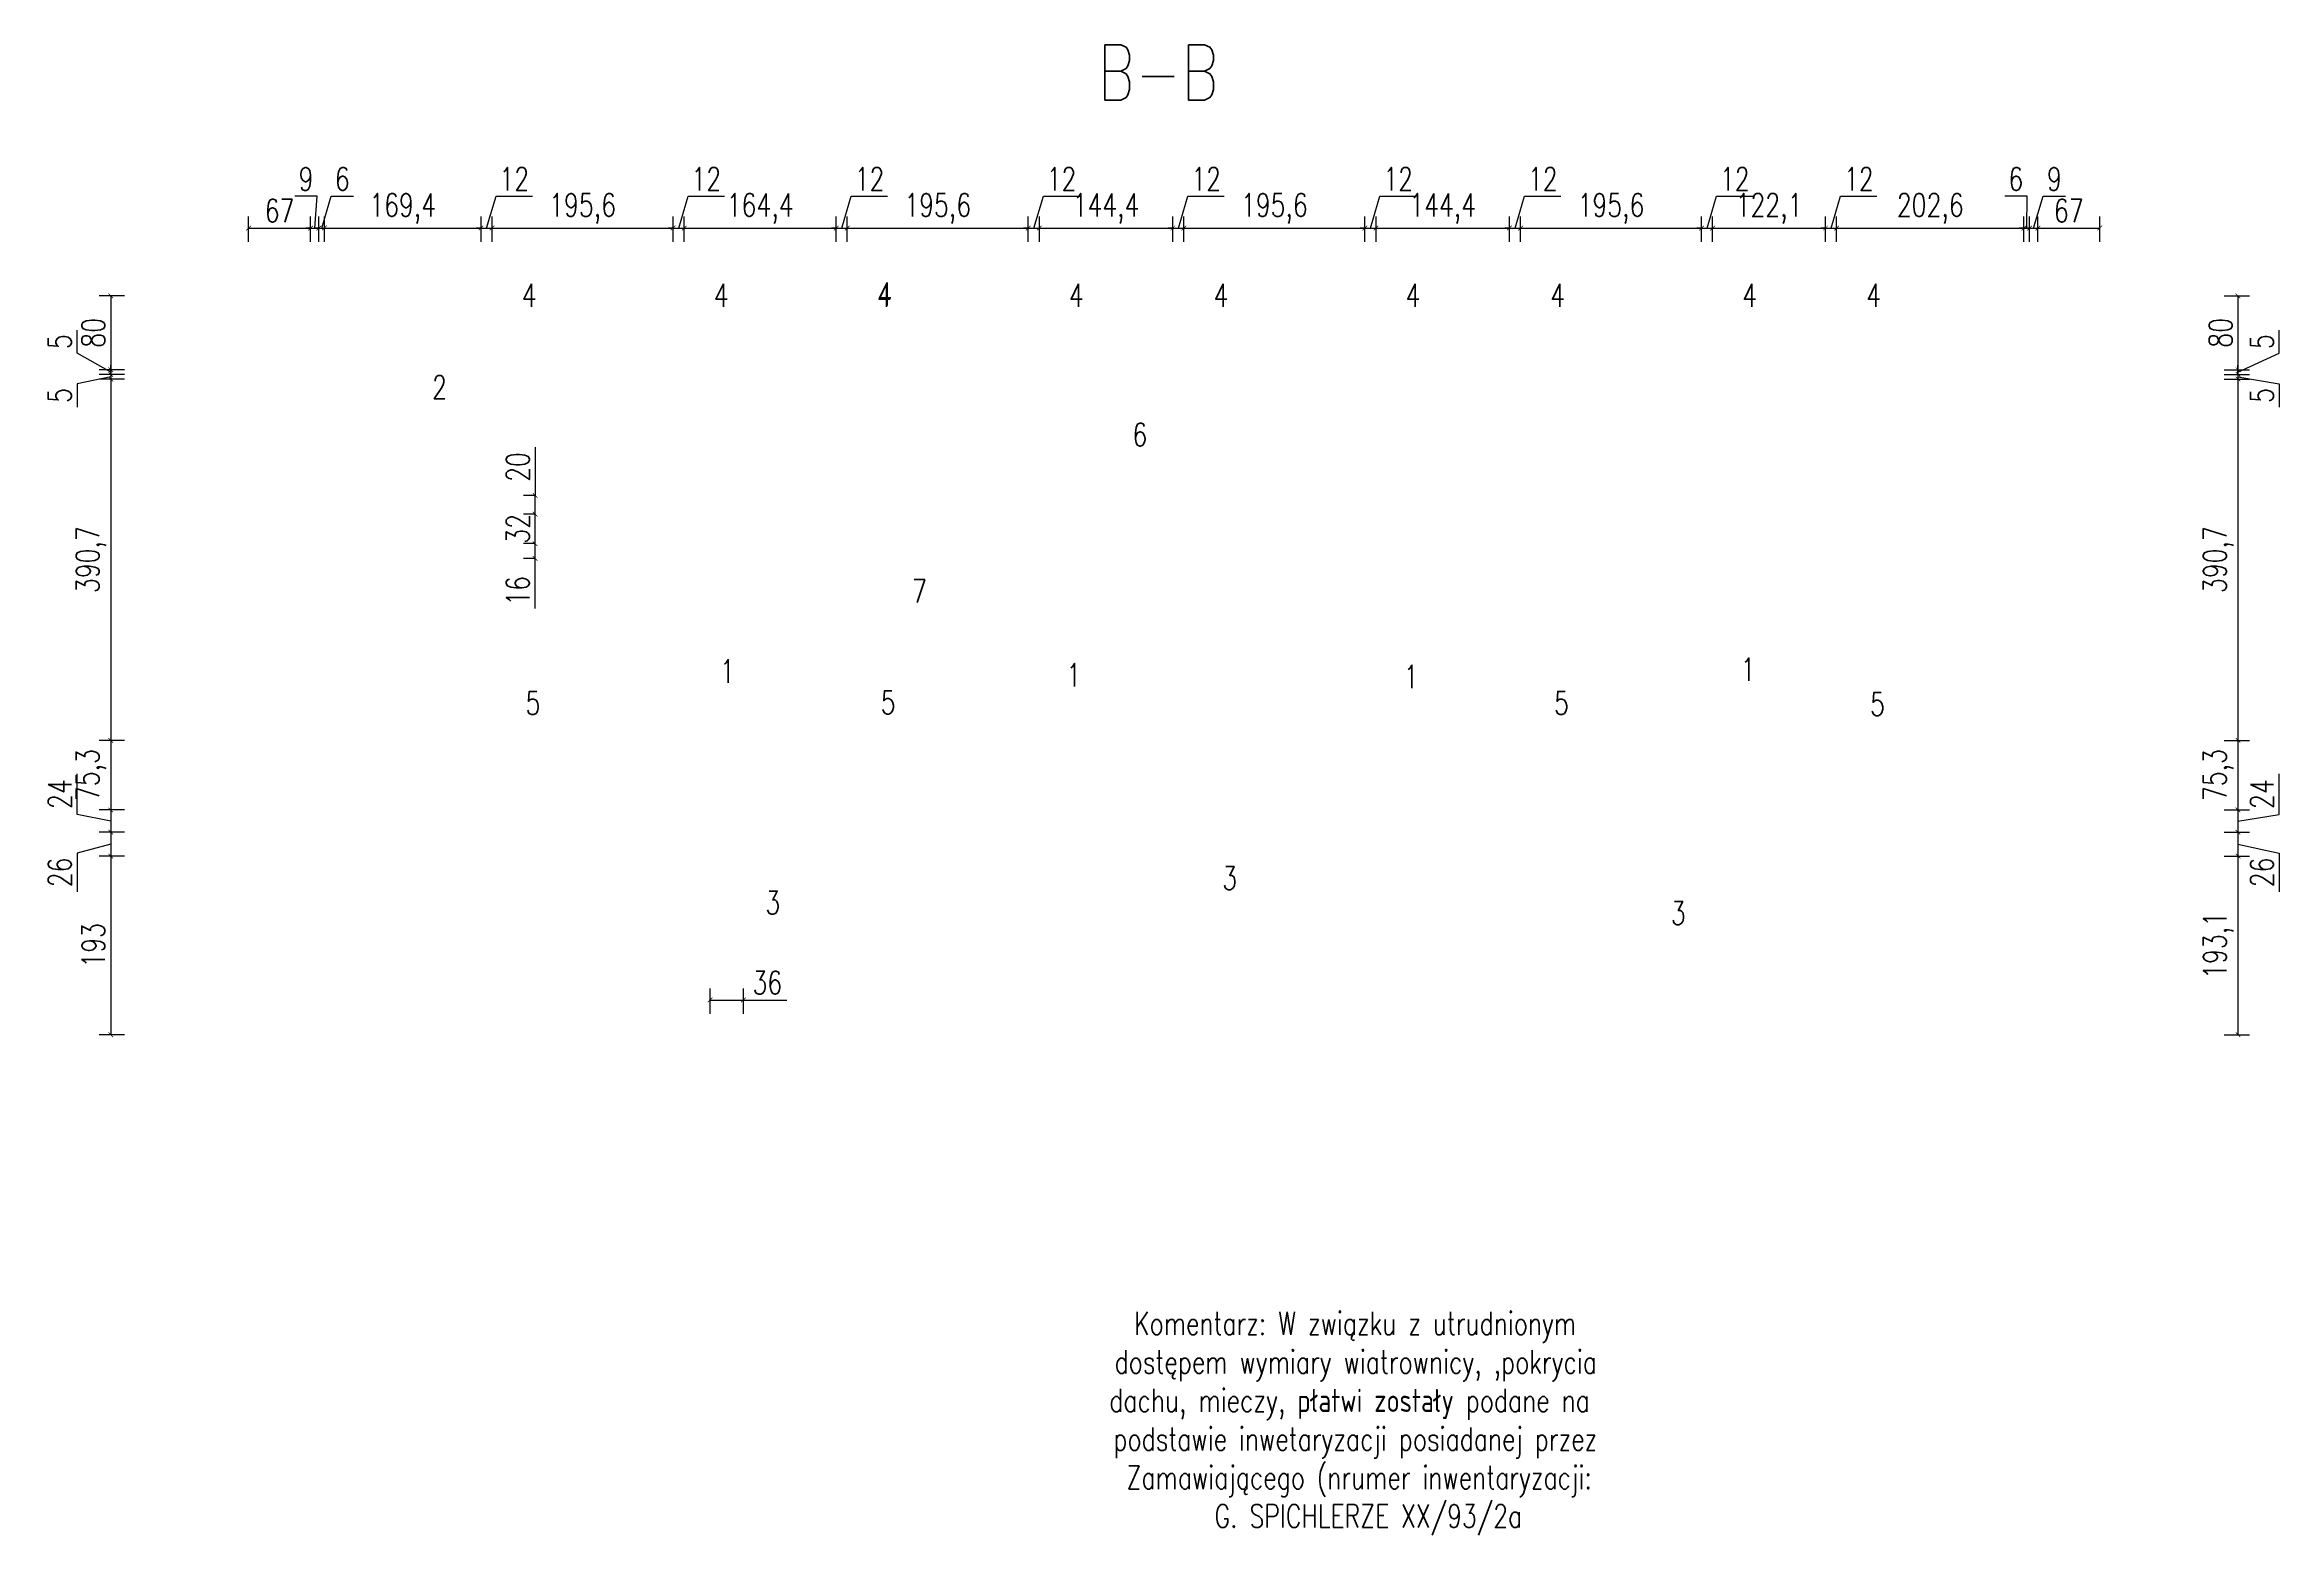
# Model space of a CAD drawing. Header units: millimetres. Extents: x -324080 to 120693, y -32448 to 53734.
# Drawn here: x -120941 to -118525, y -9676 to -8064 of the extents above; entities that cross this region are included whole.
import ezdxf

# ---------------------------------------------------------------- set-up
doc = ezdxf.new("R2010")
doc.units = ezdxf.units.MM
doc.layers.add('wymiary', color=253, linetype='Continuous', lineweight=5)
doc.styles.add('Opisowy', font='simplex.shx', dxfattribs={"width": 0.75, "height": 2.5})
doc.dimstyles.new('Opisowy', dxfattribs={"dimscale": 0, "dimtxt": 2.5, "dimasz": 0.5, "dimexe": 1.25, "dimexo": 0.625, "dimtad": 1, "dimdec": 1, "dimtxsty": 'Opisowy', "dimblk": 'ARCHTICK', "dimcen": 1, "dimadec": 0, "dimazin": 0, "dimtfac": 1, "dimtdec": 1, "dimtmove": 0, "dimatfit": 3, "dimfxl": 1.5, "dimfxlon": 1, "dimarcsym": 0})

# ---------------------------------------------------------------- blocks, each defined once
blk = doc.blocks.new('_ArchTick')
at = {"color": 0, "linetype": 'ByBlock', "const_width": 0.15}
blk.add_lwpolyline([(-0.5, -0.5), (0.5, 0.5)], dxfattribs=at)
blk = doc.blocks.new('*D163')
at = {"layer": 'Defpoints', "color": 0, "transparency": 16777216}
for p in [(-120185.4, -9097), (-120221.4, -9134.5), (-120185.4, -9134.5)]:
    blk.add_point(p, dxfattribs=at)
at = {"layer": 'wymiary', "color": 0, "lineweight": -2, "transparency": 16777216}
for p, q in [((-120221.4, -9112), (-120221.4, -9084.5)), ((-120185.4, -9112), (-120185.4, -9084.5)), ((-120221.4, -9097), (-120185.4, -9097)), ((-120185.4, -9097), (-120138.5, -9097))]:
    blk.add_line(p, q, dxfattribs=at)
at = {"layer": 'wymiary', "color": 0, "lineweight": -2, "transparency": 16777216, "xscale": 5, "yscale": 5, "zscale": 5, "rotation": 180}
blk.add_blockref('_ArchTick', (-120221.4, -9097), dxfattribs=at)
at = {"layer": 'wymiary', "color": 0, "lineweight": -2, "transparency": 16777216, "xscale": 5, "yscale": 5, "zscale": 5}
blk.add_blockref('_ArchTick', (-120185.4, -9097), dxfattribs=at)
at = {"layer": 'wymiary', "color": 0, "transparency": 16777216, "insert": (-120159.5, -9078.3), "char_height": 25, "attachment_point": 5, "style": 'Opisowy'}
blk.add_mtext('36', dxfattribs=at)
blk = doc.blocks.new('*D304')
at = {"layer": 'Defpoints', "color": 0, "transparency": 16777216}
for p in [(-120410.6, -8603.5), (-120410.6, -8603.5), (-120410.6, -8619.5)]:
    blk.add_point(p, dxfattribs=at)
at = {"layer": 'wymiary', "color": 0, "lineweight": -2, "transparency": 16777216}
for p, q in [((-120410.6, -8603.5), (-120423.1, -8603.5)), ((-120410.6, -8619.5), (-120423.1, -8619.5)), ((-120410.6, -8619.5), (-120410.6, -8603.5)), ((-120410.6, -8673.8), (-120410.6, -8619.5))]:
    blk.add_line(p, q, dxfattribs=at)
at = {"layer": 'wymiary', "color": 0, "lineweight": -2, "transparency": 16777216, "xscale": 5, "yscale": 5, "zscale": 5}
for p, rotation in [((-120410.6, -8603.5), 90), ((-120410.6, -8619.5), 270)]:
    blk.add_blockref('_ArchTick', p, dxfattribs=dict(at, rotation=rotation))
at = {"layer": 'wymiary', "color": 0, "transparency": 16777216, "insert": (-120429.3, -8654.6), "char_height": 25, "attachment_point": 5, "rotation": 90, "style": 'Opisowy'}
blk.add_mtext('16', dxfattribs=at)
blk = doc.blocks.new('*D305')
at = {"layer": 'Defpoints', "color": 0, "transparency": 16777216}
for p in [(-120410.6, -8571.5), (-120410.6, -8571.5), (-120410.6, -8603.5)]:
    blk.add_point(p, dxfattribs=at)
at = {"layer": 'wymiary', "color": 0, "lineweight": -2, "transparency": 16777216}
for p, q in [((-120410.6, -8571.5), (-120423.1, -8571.5)), ((-120410.6, -8603.5), (-120410.6, -8571.5)), ((-120410.6, -8603.5), (-120423.1, -8603.5))]:
    blk.add_line(p, q, dxfattribs=at)
at = {"layer": 'wymiary', "color": 0, "lineweight": -2, "transparency": 16777216, "xscale": 5, "yscale": 5, "zscale": 5}
for p, rotation in [((-120410.6, -8571.5), 90), ((-120410.6, -8603.5), 270)]:
    blk.add_blockref('_ArchTick', p, dxfattribs=dict(at, rotation=rotation))
at = {"layer": 'wymiary', "color": 0, "transparency": 16777216, "insert": (-120429.3, -8587.5), "char_height": 25, "attachment_point": 5, "rotation": 90, "style": 'Opisowy'}
blk.add_mtext('32', dxfattribs=at)
blk = doc.blocks.new('*D306')
at = {"layer": 'Defpoints', "color": 0, "transparency": 16777216}
for p in [(-120410.6, -8551.5), (-120410.6, -8551.5), (-120410.6, -8571.5)]:
    blk.add_point(p, dxfattribs=at)
at = {"layer": 'wymiary', "color": 0, "lineweight": -2, "transparency": 16777216}
for p, q in [((-120410.6, -8499.2), (-120410.6, -8551.5)), ((-120410.6, -8551.5), (-120423.1, -8551.5)), ((-120410.6, -8571.5), (-120410.6, -8551.5)), ((-120410.6, -8571.5), (-120423.1, -8571.5))]:
    blk.add_line(p, q, dxfattribs=at)
at = {"layer": 'wymiary', "color": 0, "lineweight": -2, "transparency": 16777216, "xscale": 5, "yscale": 5, "zscale": 5}
for p, rotation in [((-120410.6, -8551.5), 90), ((-120410.6, -8571.5), 270)]:
    blk.add_blockref('_ArchTick', p, dxfattribs=dict(at, rotation=rotation))
at = {"layer": 'wymiary', "color": 0, "transparency": 16777216, "insert": (-120429.3, -8520.6), "char_height": 25, "attachment_point": 5, "rotation": 90, "style": 'Opisowy'}
blk.add_mtext('20', dxfattribs=at)
blk = doc.blocks.new('*D557')
at = {"layer": 'Defpoints', "color": 0, "transparency": 16777216}
for p in [(-120653.4, -8262.2), (-120720.4, -8416.5), (-120653.4, -8415.5)]:
    blk.add_point(p, dxfattribs=at)
at = {"layer": 'wymiary', "color": 0, "lineweight": -2, "transparency": 16777216}
for p, q in [((-120720.4, -8277.2), (-120720.4, -8249.7)), ((-120720.4, -8262.2), (-120653.4, -8262.2)), ((-120653.4, -8277.2), (-120653.4, -8249.7))]:
    blk.add_line(p, q, dxfattribs=at)
at = {"layer": 'wymiary', "color": 0, "lineweight": -2, "transparency": 16777216, "xscale": 5, "yscale": 5, "zscale": 5, "rotation": 180}
blk.add_blockref('_ArchTick', (-120720.4, -8262.2), dxfattribs=at)
at = {"layer": 'wymiary', "color": 0, "lineweight": -2, "transparency": 16777216, "xscale": 5, "yscale": 5, "zscale": 5}
blk.add_blockref('_ArchTick', (-120653.4, -8262.2), dxfattribs=at)
at = {"layer": 'wymiary', "color": 0, "transparency": 16777216, "insert": (-120686.9, -8243.4), "char_height": 25, "attachment_point": 5, "style": 'Opisowy'}
blk.add_mtext('67', dxfattribs=at)
blk = doc.blocks.new('*D558')
at = {"layer": 'Defpoints', "color": 0, "transparency": 16777216}
for p in [(-120644.4, -8262.2), (-120644.4, -8335.5), (-120653.4, -8415.5)]:
    blk.add_point(p, dxfattribs=at)
at = {"layer": 'wymiary', "color": 0, "lineweight": -2, "transparency": 16777216}
for p, q in [((-120646.3, -8227.8), (-120670.4, -8227.8)), ((-120648.9, -8262.2), (-120646.3, -8227.8)), ((-120653.4, -8262.2), (-120658.4, -8262.2)), ((-120653.4, -8277.2), (-120653.4, -8249.7)), ((-120653.4, -8262.2), (-120644.4, -8262.2)), ((-120653.4, -8262.2), (-120644.4, -8262.2)), ((-120644.4, -8277.2), (-120644.4, -8249.7)), ((-120644.4, -8262.2), (-120639.4, -8262.2))]:
    blk.add_line(p, q, dxfattribs=at)
at = {"layer": 'wymiary', "color": 0, "lineweight": -2, "transparency": 16777216, "xscale": 5, "yscale": 5, "zscale": 5}
blk.add_blockref('_ArchTick', (-120653.4, -8262.2), dxfattribs=at)
at = {"layer": 'wymiary', "color": 0, "lineweight": -2, "transparency": 16777216, "xscale": 5, "yscale": 5, "zscale": 5, "rotation": 180}
blk.add_blockref('_ArchTick', (-120644.4, -8262.2), dxfattribs=at)
at = {"layer": 'wymiary', "color": 0, "transparency": 16777216, "insert": (-120658.3, -8209.1), "char_height": 25, "attachment_point": 5, "style": 'Opisowy'}
blk.add_mtext('9', dxfattribs=at)
blk = doc.blocks.new('*D559')
at = {"layer": 'Defpoints', "color": 0, "transparency": 16777216}
for p in [(-120638.4, -8262.2), (-120644.4, -8335.5), (-120638.4, -8335.5)]:
    blk.add_point(p, dxfattribs=at)
at = {"layer": 'wymiary', "color": 0, "lineweight": -2, "transparency": 16777216}
for p, q in [((-120641.4, -8262.2), (-120631.1, -8227.8)), ((-120631.1, -8227.8), (-120607, -8227.8)), ((-120644.4, -8262.2), (-120649.4, -8262.2)), ((-120644.4, -8277.2), (-120644.4, -8249.7)), ((-120644.4, -8262.2), (-120638.4, -8262.2)), ((-120644.4, -8262.2), (-120638.4, -8262.2)), ((-120638.4, -8277.2), (-120638.4, -8249.7)), ((-120638.4, -8262.2), (-120633.4, -8262.2))]:
    blk.add_line(p, q, dxfattribs=at)
at = {"layer": 'wymiary', "color": 0, "lineweight": -2, "transparency": 16777216, "xscale": 5, "yscale": 5, "zscale": 5}
blk.add_blockref('_ArchTick', (-120644.4, -8262.2), dxfattribs=at)
at = {"layer": 'wymiary', "color": 0, "lineweight": -2, "transparency": 16777216, "xscale": 5, "yscale": 5, "zscale": 5, "rotation": 180}
blk.add_blockref('_ArchTick', (-120638.4, -8262.2), dxfattribs=at)
at = {"layer": 'wymiary', "color": 0, "transparency": 16777216, "insert": (-120619.1, -8209.1), "char_height": 25, "attachment_point": 5, "style": 'Opisowy'}
blk.add_mtext('6', dxfattribs=at)
blk = doc.blocks.new('*D560')
at = {"layer": 'Defpoints', "color": 0, "transparency": 16777216}
for p in [(-120469.1, -8262.2), (-120638.4, -8335.5), (-120469.1, -8335.5)]:
    blk.add_point(p, dxfattribs=at)
at = {"layer": 'wymiary', "color": 0, "lineweight": -2, "transparency": 16777216}
for p, q in [((-120638.4, -8277.2), (-120638.4, -8249.7)), ((-120638.4, -8262.2), (-120469.1, -8262.2)), ((-120469.1, -8277.2), (-120469.1, -8249.7))]:
    blk.add_line(p, q, dxfattribs=at)
at = {"layer": 'wymiary', "color": 0, "lineweight": -2, "transparency": 16777216, "xscale": 5, "yscale": 5, "zscale": 5, "rotation": 180}
blk.add_blockref('_ArchTick', (-120638.4, -8262.2), dxfattribs=at)
at = {"layer": 'wymiary', "color": 0, "lineweight": -2, "transparency": 16777216, "xscale": 5, "yscale": 5, "zscale": 5}
blk.add_blockref('_ArchTick', (-120469.1, -8262.2), dxfattribs=at)
at = {"layer": 'wymiary', "color": 0, "transparency": 16777216, "insert": (-120553.8, -8241.1), "char_height": 25, "attachment_point": 5, "style": 'Opisowy'}
blk.add_mtext('169,4', dxfattribs=at)
blk = doc.blocks.new('*D561')
at = {"layer": 'Defpoints', "color": 0, "transparency": 16777216}
for p in [(-120457.1, -8262.2), (-120469.1, -8335.5), (-120457.1, -8335.5)]:
    blk.add_point(p, dxfattribs=at)
at = {"layer": 'wymiary', "color": 0, "lineweight": -2, "transparency": 16777216}
for p, q in [((-120463.1, -8262.2), (-120452.8, -8227.8)), ((-120452.8, -8227.8), (-120413.5, -8227.8)), ((-120469.1, -8262.2), (-120474.1, -8262.2)), ((-120469.1, -8277.2), (-120469.1, -8249.7)), ((-120469.1, -8262.2), (-120457.1, -8262.2)), ((-120469.1, -8262.2), (-120457.1, -8262.2)), ((-120457.1, -8277.2), (-120457.1, -8249.7)), ((-120457.1, -8262.2), (-120452.1, -8262.2))]:
    blk.add_line(p, q, dxfattribs=at)
at = {"layer": 'wymiary', "color": 0, "lineweight": -2, "transparency": 16777216, "xscale": 5, "yscale": 5, "zscale": 5}
blk.add_blockref('_ArchTick', (-120469.1, -8262.2), dxfattribs=at)
at = {"layer": 'wymiary', "color": 0, "lineweight": -2, "transparency": 16777216, "xscale": 5, "yscale": 5, "zscale": 5, "rotation": 180}
blk.add_blockref('_ArchTick', (-120457.1, -8262.2), dxfattribs=at)
at = {"layer": 'wymiary', "color": 0, "transparency": 16777216, "insert": (-120433.1, -8209.1), "char_height": 25, "attachment_point": 5, "style": 'Opisowy'}
blk.add_mtext('12', dxfattribs=at)
blk = doc.blocks.new('*D562')
at = {"layer": 'Defpoints', "color": 0, "transparency": 16777216}
for p in [(-120261.4, -8262.2), (-120457.1, -8335.5), (-120261.4, -8335.5)]:
    blk.add_point(p, dxfattribs=at)
at = {"layer": 'wymiary', "color": 0, "lineweight": -2, "transparency": 16777216}
for p, q in [((-120457.1, -8277.2), (-120457.1, -8249.7)), ((-120457.1, -8262.2), (-120261.4, -8262.2)), ((-120261.4, -8277.2), (-120261.4, -8249.7))]:
    blk.add_line(p, q, dxfattribs=at)
at = {"layer": 'wymiary', "color": 0, "lineweight": -2, "transparency": 16777216, "xscale": 5, "yscale": 5, "zscale": 5, "rotation": 180}
blk.add_blockref('_ArchTick', (-120457.1, -8262.2), dxfattribs=at)
at = {"layer": 'wymiary', "color": 0, "lineweight": -2, "transparency": 16777216, "xscale": 5, "yscale": 5, "zscale": 5}
blk.add_blockref('_ArchTick', (-120261.4, -8262.2), dxfattribs=at)
at = {"layer": 'wymiary', "color": 0, "transparency": 16777216, "insert": (-120359.3, -8241.1), "char_height": 25, "attachment_point": 5, "style": 'Opisowy'}
blk.add_mtext('195,6', dxfattribs=at)
blk = doc.blocks.new('*D563')
at = {"layer": 'Defpoints', "color": 0, "transparency": 16777216}
for p in [(-120249.4, -8262.2), (-120261.4, -8335.5), (-120249.4, -8335.5)]:
    blk.add_point(p, dxfattribs=at)
at = {"layer": 'wymiary', "color": 0, "lineweight": -2, "transparency": 16777216}
for p, q in [((-120255.4, -8262.2), (-120245.1, -8227.8)), ((-120245.1, -8227.8), (-120205.8, -8227.8)), ((-120261.4, -8262.2), (-120266.4, -8262.2)), ((-120261.4, -8277.2), (-120261.4, -8249.7)), ((-120261.4, -8262.2), (-120249.4, -8262.2)), ((-120261.4, -8262.2), (-120249.4, -8262.2)), ((-120249.4, -8277.2), (-120249.4, -8249.7)), ((-120249.4, -8262.2), (-120244.4, -8262.2))]:
    blk.add_line(p, q, dxfattribs=at)
at = {"layer": 'wymiary', "color": 0, "lineweight": -2, "transparency": 16777216, "xscale": 5, "yscale": 5, "zscale": 5}
blk.add_blockref('_ArchTick', (-120261.4, -8262.2), dxfattribs=at)
at = {"layer": 'wymiary', "color": 0, "lineweight": -2, "transparency": 16777216, "xscale": 5, "yscale": 5, "zscale": 5, "rotation": 180}
blk.add_blockref('_ArchTick', (-120249.4, -8262.2), dxfattribs=at)
at = {"layer": 'wymiary', "color": 0, "transparency": 16777216, "insert": (-120225.5, -8209.1), "char_height": 25, "attachment_point": 5, "style": 'Opisowy'}
blk.add_mtext('12', dxfattribs=at)
blk = doc.blocks.new('*D564')
at = {"layer": 'Defpoints', "color": 0, "transparency": 16777216}
for p in [(-120085.1, -8262.2), (-120249.4, -8335.5), (-120085.1, -8335.5)]:
    blk.add_point(p, dxfattribs=at)
at = {"layer": 'wymiary', "color": 0, "lineweight": -2, "transparency": 16777216}
for p, q in [((-120249.4, -8277.2), (-120249.4, -8249.7)), ((-120249.4, -8262.2), (-120085.1, -8262.2)), ((-120085.1, -8277.2), (-120085.1, -8249.7))]:
    blk.add_line(p, q, dxfattribs=at)
at = {"layer": 'wymiary', "color": 0, "lineweight": -2, "transparency": 16777216, "xscale": 5, "yscale": 5, "zscale": 5, "rotation": 180}
blk.add_blockref('_ArchTick', (-120249.4, -8262.2), dxfattribs=at)
at = {"layer": 'wymiary', "color": 0, "lineweight": -2, "transparency": 16777216, "xscale": 5, "yscale": 5, "zscale": 5}
blk.add_blockref('_ArchTick', (-120085.1, -8262.2), dxfattribs=at)
at = {"layer": 'wymiary', "color": 0, "transparency": 16777216, "insert": (-120167.3, -8241.1), "char_height": 25, "attachment_point": 5, "style": 'Opisowy'}
blk.add_mtext('164,4', dxfattribs=at)
blk = doc.blocks.new('*D565')
at = {"layer": 'Defpoints', "color": 0, "transparency": 16777216}
for p in [(-120073.1, -8262.2), (-120085.1, -8335.5), (-120073.1, -8335.5)]:
    blk.add_point(p, dxfattribs=at)
at = {"layer": 'wymiary', "color": 0, "lineweight": -2, "transparency": 16777216}
for p, q in [((-120079.1, -8262.2), (-120068.8, -8227.8)), ((-120068.8, -8227.8), (-120029.5, -8227.8)), ((-120085.1, -8262.2), (-120090.1, -8262.2)), ((-120085.1, -8277.2), (-120085.1, -8249.7)), ((-120085.1, -8262.2), (-120073.1, -8262.2)), ((-120085.1, -8262.2), (-120073.1, -8262.2)), ((-120073.1, -8277.2), (-120073.1, -8249.7)), ((-120073.1, -8262.2), (-120068.1, -8262.2))]:
    blk.add_line(p, q, dxfattribs=at)
at = {"layer": 'wymiary', "color": 0, "lineweight": -2, "transparency": 16777216, "xscale": 5, "yscale": 5, "zscale": 5}
blk.add_blockref('_ArchTick', (-120085.1, -8262.2), dxfattribs=at)
at = {"layer": 'wymiary', "color": 0, "lineweight": -2, "transparency": 16777216, "xscale": 5, "yscale": 5, "zscale": 5, "rotation": 180}
blk.add_blockref('_ArchTick', (-120073.1, -8262.2), dxfattribs=at)
at = {"layer": 'wymiary', "color": 0, "transparency": 16777216, "insert": (-120049.1, -8209.1), "char_height": 25, "attachment_point": 5, "style": 'Opisowy'}
blk.add_mtext('12', dxfattribs=at)
blk = doc.blocks.new('*D566')
at = {"layer": 'Defpoints', "color": 0, "transparency": 16777216}
for p in [(-119877.4, -8262.2), (-120073.1, -8335.5), (-119877.4, -8335.5)]:
    blk.add_point(p, dxfattribs=at)
at = {"layer": 'wymiary', "color": 0, "lineweight": -2, "transparency": 16777216}
for p, q in [((-120073.1, -8277.2), (-120073.1, -8249.7)), ((-120073.1, -8262.2), (-119877.4, -8262.2)), ((-119877.4, -8277.2), (-119877.4, -8249.7))]:
    blk.add_line(p, q, dxfattribs=at)
at = {"layer": 'wymiary', "color": 0, "lineweight": -2, "transparency": 16777216, "xscale": 5, "yscale": 5, "zscale": 5, "rotation": 180}
blk.add_blockref('_ArchTick', (-120073.1, -8262.2), dxfattribs=at)
at = {"layer": 'wymiary', "color": 0, "lineweight": -2, "transparency": 16777216, "xscale": 5, "yscale": 5, "zscale": 5}
blk.add_blockref('_ArchTick', (-119877.4, -8262.2), dxfattribs=at)
at = {"layer": 'wymiary', "color": 0, "transparency": 16777216, "insert": (-119975.3, -8241.1), "char_height": 25, "attachment_point": 5, "style": 'Opisowy'}
blk.add_mtext('195,6', dxfattribs=at)
blk = doc.blocks.new('*D567')
at = {"layer": 'Defpoints', "color": 0, "transparency": 16777216}
for p in [(-119865.4, -8262.2), (-119877.4, -8335.5), (-119865.4, -8335.5)]:
    blk.add_point(p, dxfattribs=at)
at = {"layer": 'wymiary', "color": 0, "lineweight": -2, "transparency": 16777216}
for p, q in [((-119871.4, -8262.2), (-119861.1, -8227.8)), ((-119861.1, -8227.8), (-119821.8, -8227.8)), ((-119877.4, -8262.2), (-119882.4, -8262.2)), ((-119877.4, -8277.2), (-119877.4, -8249.7)), ((-119877.4, -8262.2), (-119865.4, -8262.2)), ((-119877.4, -8262.2), (-119865.4, -8262.2)), ((-119865.4, -8277.2), (-119865.4, -8249.7)), ((-119865.4, -8262.2), (-119860.4, -8262.2))]:
    blk.add_line(p, q, dxfattribs=at)
at = {"layer": 'wymiary', "color": 0, "lineweight": -2, "transparency": 16777216, "xscale": 5, "yscale": 5, "zscale": 5}
blk.add_blockref('_ArchTick', (-119877.4, -8262.2), dxfattribs=at)
at = {"layer": 'wymiary', "color": 0, "lineweight": -2, "transparency": 16777216, "xscale": 5, "yscale": 5, "zscale": 5, "rotation": 180}
blk.add_blockref('_ArchTick', (-119865.4, -8262.2), dxfattribs=at)
at = {"layer": 'wymiary', "color": 0, "transparency": 16777216, "insert": (-119841.5, -8209.1), "char_height": 25, "attachment_point": 5, "style": 'Opisowy'}
blk.add_mtext('12', dxfattribs=at)
blk = doc.blocks.new('*D568')
at = {"layer": 'Defpoints', "color": 0, "transparency": 16777216}
for p in [(-119721.1, -8262.2), (-119865.4, -8335.5), (-119721.1, -8335.3)]:
    blk.add_point(p, dxfattribs=at)
at = {"layer": 'wymiary', "color": 0, "lineweight": -2, "transparency": 16777216}
for p, q in [((-119865.4, -8277.2), (-119865.4, -8249.7)), ((-119865.4, -8262.2), (-119721.1, -8262.2)), ((-119721.1, -8277.2), (-119721.1, -8249.7))]:
    blk.add_line(p, q, dxfattribs=at)
at = {"layer": 'wymiary', "color": 0, "lineweight": -2, "transparency": 16777216, "xscale": 5, "yscale": 5, "zscale": 5, "rotation": 180}
blk.add_blockref('_ArchTick', (-119865.4, -8262.2), dxfattribs=at)
at = {"layer": 'wymiary', "color": 0, "lineweight": -2, "transparency": 16777216, "xscale": 5, "yscale": 5, "zscale": 5}
blk.add_blockref('_ArchTick', (-119721.1, -8262.2), dxfattribs=at)
at = {"layer": 'wymiary', "color": 0, "transparency": 16777216, "insert": (-119793.3, -8241.1), "char_height": 25, "attachment_point": 5, "style": 'Opisowy'}
blk.add_mtext('144,4', dxfattribs=at)
blk = doc.blocks.new('*D569')
at = {"layer": 'Defpoints', "color": 0, "transparency": 16777216}
for p in [(-119709.1, -8262.2), (-119721.1, -8335.3), (-119709.1, -8335.3)]:
    blk.add_point(p, dxfattribs=at)
at = {"layer": 'wymiary', "color": 0, "lineweight": -2, "transparency": 16777216}
for p, q in [((-119715.1, -8262.2), (-119704.8, -8227.8)), ((-119704.8, -8227.8), (-119665.5, -8227.8)), ((-119721.1, -8262.2), (-119726.1, -8262.2)), ((-119721.1, -8277.2), (-119721.1, -8249.7)), ((-119721.1, -8262.2), (-119709.1, -8262.2)), ((-119721.1, -8262.2), (-119709.1, -8262.2)), ((-119709.1, -8277.2), (-119709.1, -8249.7)), ((-119709.1, -8262.2), (-119704.1, -8262.2))]:
    blk.add_line(p, q, dxfattribs=at)
at = {"layer": 'wymiary', "color": 0, "lineweight": -2, "transparency": 16777216, "xscale": 5, "yscale": 5, "zscale": 5}
blk.add_blockref('_ArchTick', (-119721.1, -8262.2), dxfattribs=at)
at = {"layer": 'wymiary', "color": 0, "lineweight": -2, "transparency": 16777216, "xscale": 5, "yscale": 5, "zscale": 5, "rotation": 180}
blk.add_blockref('_ArchTick', (-119709.1, -8262.2), dxfattribs=at)
at = {"layer": 'wymiary', "color": 0, "transparency": 16777216, "insert": (-119685.1, -8209.1), "char_height": 25, "attachment_point": 5, "style": 'Opisowy'}
blk.add_mtext('12', dxfattribs=at)
blk = doc.blocks.new('*D570')
at = {"layer": 'Defpoints', "color": 0, "transparency": 16777216}
for p in [(-119513.4, -8262.2), (-119709.1, -8335.3), (-119513.4, -8335.5)]:
    blk.add_point(p, dxfattribs=at)
at = {"layer": 'wymiary', "color": 0, "lineweight": -2, "transparency": 16777216}
for p, q in [((-119709.1, -8277.2), (-119709.1, -8249.7)), ((-119709.1, -8262.2), (-119513.4, -8262.2)), ((-119513.4, -8277.2), (-119513.4, -8249.7))]:
    blk.add_line(p, q, dxfattribs=at)
at = {"layer": 'wymiary', "color": 0, "lineweight": -2, "transparency": 16777216, "xscale": 5, "yscale": 5, "zscale": 5, "rotation": 180}
blk.add_blockref('_ArchTick', (-119709.1, -8262.2), dxfattribs=at)
at = {"layer": 'wymiary', "color": 0, "lineweight": -2, "transparency": 16777216, "xscale": 5, "yscale": 5, "zscale": 5}
blk.add_blockref('_ArchTick', (-119513.4, -8262.2), dxfattribs=at)
at = {"layer": 'wymiary', "color": 0, "transparency": 16777216, "insert": (-119611.3, -8241.1), "char_height": 25, "attachment_point": 5, "style": 'Opisowy'}
blk.add_mtext('195,6', dxfattribs=at)
blk = doc.blocks.new('*D571')
at = {"layer": 'Defpoints', "color": 0, "transparency": 16777216}
for p in [(-119501.4, -8262.2), (-119513.4, -8335.5), (-119501.4, -8335.5)]:
    blk.add_point(p, dxfattribs=at)
at = {"layer": 'wymiary', "color": 0, "lineweight": -2, "transparency": 16777216}
for p, q in [((-119507.4, -8262.2), (-119497.1, -8227.8)), ((-119497.1, -8227.8), (-119457.8, -8227.8)), ((-119513.4, -8262.2), (-119518.4, -8262.2)), ((-119513.4, -8277.2), (-119513.4, -8249.7)), ((-119513.4, -8262.2), (-119501.4, -8262.2)), ((-119513.4, -8262.2), (-119501.4, -8262.2)), ((-119501.4, -8277.2), (-119501.4, -8249.7)), ((-119501.4, -8262.2), (-119496.4, -8262.2))]:
    blk.add_line(p, q, dxfattribs=at)
at = {"layer": 'wymiary', "color": 0, "lineweight": -2, "transparency": 16777216, "xscale": 5, "yscale": 5, "zscale": 5}
blk.add_blockref('_ArchTick', (-119513.4, -8262.2), dxfattribs=at)
at = {"layer": 'wymiary', "color": 0, "lineweight": -2, "transparency": 16777216, "xscale": 5, "yscale": 5, "zscale": 5, "rotation": 180}
blk.add_blockref('_ArchTick', (-119501.4, -8262.2), dxfattribs=at)
at = {"layer": 'wymiary', "color": 0, "transparency": 16777216, "insert": (-119477.5, -8209.1), "char_height": 25, "attachment_point": 5, "style": 'Opisowy'}
blk.add_mtext('12', dxfattribs=at)
blk = doc.blocks.new('*D572')
at = {"layer": 'Defpoints', "color": 0, "transparency": 16777216}
for p in [(-119357.1, -8262.2), (-119501.4, -8335.5), (-119357.1, -8335.5)]:
    blk.add_point(p, dxfattribs=at)
at = {"layer": 'wymiary', "color": 0, "lineweight": -2, "transparency": 16777216}
for p, q in [((-119501.4, -8277.2), (-119501.4, -8249.7)), ((-119501.4, -8262.2), (-119357.1, -8262.2)), ((-119357.1, -8277.2), (-119357.1, -8249.7))]:
    blk.add_line(p, q, dxfattribs=at)
at = {"layer": 'wymiary', "color": 0, "lineweight": -2, "transparency": 16777216, "xscale": 5, "yscale": 5, "zscale": 5, "rotation": 180}
blk.add_blockref('_ArchTick', (-119501.4, -8262.2), dxfattribs=at)
at = {"layer": 'wymiary', "color": 0, "lineweight": -2, "transparency": 16777216, "xscale": 5, "yscale": 5, "zscale": 5}
blk.add_blockref('_ArchTick', (-119357.1, -8262.2), dxfattribs=at)
at = {"layer": 'wymiary', "color": 0, "transparency": 16777216, "insert": (-119429.3, -8241.1), "char_height": 25, "attachment_point": 5, "style": 'Opisowy'}
blk.add_mtext('144,4', dxfattribs=at)
blk = doc.blocks.new('*D573')
at = {"layer": 'Defpoints', "color": 0, "transparency": 16777216}
for p in [(-119345.1, -8262.2), (-119357.1, -8335.5), (-119345.1, -8335.5)]:
    blk.add_point(p, dxfattribs=at)
at = {"layer": 'wymiary', "color": 0, "lineweight": -2, "transparency": 16777216}
for p, q in [((-119351.1, -8262.2), (-119340.8, -8227.8)), ((-119340.8, -8227.8), (-119301.5, -8227.8)), ((-119357.1, -8262.2), (-119362.1, -8262.2)), ((-119357.1, -8277.2), (-119357.1, -8249.7)), ((-119357.1, -8262.2), (-119345.1, -8262.2)), ((-119357.1, -8262.2), (-119345.1, -8262.2)), ((-119345.1, -8277.2), (-119345.1, -8249.7)), ((-119345.1, -8262.2), (-119340.1, -8262.2))]:
    blk.add_line(p, q, dxfattribs=at)
at = {"layer": 'wymiary', "color": 0, "lineweight": -2, "transparency": 16777216, "xscale": 5, "yscale": 5, "zscale": 5}
blk.add_blockref('_ArchTick', (-119357.1, -8262.2), dxfattribs=at)
at = {"layer": 'wymiary', "color": 0, "lineweight": -2, "transparency": 16777216, "xscale": 5, "yscale": 5, "zscale": 5, "rotation": 180}
blk.add_blockref('_ArchTick', (-119345.1, -8262.2), dxfattribs=at)
at = {"layer": 'wymiary', "color": 0, "transparency": 16777216, "insert": (-119321.1, -8209.1), "char_height": 25, "attachment_point": 5, "style": 'Opisowy'}
blk.add_mtext('12', dxfattribs=at)
blk = doc.blocks.new('*D574')
at = {"layer": 'Defpoints', "color": 0, "transparency": 16777216}
for p in [(-119149.4, -8262.2), (-119345.1, -8335.5), (-119149.4, -8335.5)]:
    blk.add_point(p, dxfattribs=at)
at = {"layer": 'wymiary', "color": 0, "lineweight": -2, "transparency": 16777216}
for p, q in [((-119345.1, -8277.2), (-119345.1, -8249.7)), ((-119345.1, -8262.2), (-119149.4, -8262.2)), ((-119149.4, -8277.2), (-119149.4, -8249.7))]:
    blk.add_line(p, q, dxfattribs=at)
at = {"layer": 'wymiary', "color": 0, "lineweight": -2, "transparency": 16777216, "xscale": 5, "yscale": 5, "zscale": 5, "rotation": 180}
blk.add_blockref('_ArchTick', (-119345.1, -8262.2), dxfattribs=at)
at = {"layer": 'wymiary', "color": 0, "lineweight": -2, "transparency": 16777216, "xscale": 5, "yscale": 5, "zscale": 5}
blk.add_blockref('_ArchTick', (-119149.4, -8262.2), dxfattribs=at)
at = {"layer": 'wymiary', "color": 0, "transparency": 16777216, "insert": (-119247.3, -8241.1), "char_height": 25, "attachment_point": 5, "style": 'Opisowy'}
blk.add_mtext('195,6', dxfattribs=at)
blk = doc.blocks.new('*D575')
at = {"layer": 'Defpoints', "color": 0, "transparency": 16777216}
for p in [(-119137.4, -8262.2), (-119149.4, -8335.5), (-119137.4, -8335.5)]:
    blk.add_point(p, dxfattribs=at)
at = {"layer": 'wymiary', "color": 0, "lineweight": -2, "transparency": 16777216}
for p, q in [((-119143.4, -8262.2), (-119133.1, -8227.8)), ((-119133.1, -8227.8), (-119093.8, -8227.8)), ((-119149.4, -8262.2), (-119154.4, -8262.2)), ((-119149.4, -8277.2), (-119149.4, -8249.7)), ((-119149.4, -8262.2), (-119137.4, -8262.2)), ((-119149.4, -8262.2), (-119137.4, -8262.2)), ((-119137.4, -8277.2), (-119137.4, -8249.7)), ((-119137.4, -8262.2), (-119132.4, -8262.2))]:
    blk.add_line(p, q, dxfattribs=at)
at = {"layer": 'wymiary', "color": 0, "lineweight": -2, "transparency": 16777216, "xscale": 5, "yscale": 5, "zscale": 5}
blk.add_blockref('_ArchTick', (-119149.4, -8262.2), dxfattribs=at)
at = {"layer": 'wymiary', "color": 0, "lineweight": -2, "transparency": 16777216, "xscale": 5, "yscale": 5, "zscale": 5, "rotation": 180}
blk.add_blockref('_ArchTick', (-119137.4, -8262.2), dxfattribs=at)
at = {"layer": 'wymiary', "color": 0, "transparency": 16777216, "insert": (-119113.5, -8209.1), "char_height": 25, "attachment_point": 5, "style": 'Opisowy'}
blk.add_mtext('12', dxfattribs=at)
blk = doc.blocks.new('*D576')
at = {"layer": 'Defpoints', "color": 0, "transparency": 16777216}
for p in [(-119015.4, -8262.2), (-119137.4, -8335.5), (-119015.4, -8335.5)]:
    blk.add_point(p, dxfattribs=at)
at = {"layer": 'wymiary', "color": 0, "lineweight": -2, "transparency": 16777216}
for p, q in [((-119137.4, -8277.2), (-119137.4, -8249.7)), ((-119137.4, -8262.2), (-119015.4, -8262.2)), ((-119015.4, -8277.2), (-119015.4, -8249.7))]:
    blk.add_line(p, q, dxfattribs=at)
at = {"layer": 'wymiary', "color": 0, "lineweight": -2, "transparency": 16777216, "xscale": 5, "yscale": 5, "zscale": 5, "rotation": 180}
blk.add_blockref('_ArchTick', (-119137.4, -8262.2), dxfattribs=at)
at = {"layer": 'wymiary', "color": 0, "lineweight": -2, "transparency": 16777216, "xscale": 5, "yscale": 5, "zscale": 5}
blk.add_blockref('_ArchTick', (-119015.4, -8262.2), dxfattribs=at)
at = {"layer": 'wymiary', "color": 0, "transparency": 16777216, "insert": (-119076.4, -8241.1), "char_height": 25, "attachment_point": 5, "style": 'Opisowy'}
blk.add_mtext('122,1', dxfattribs=at)
blk = doc.blocks.new('*D577')
at = {"layer": 'Defpoints', "color": 0, "transparency": 16777216}
for p in [(-119003.4, -8262.2), (-119015.4, -8335.5), (-119003.4, -8335.5)]:
    blk.add_point(p, dxfattribs=at)
at = {"layer": 'wymiary', "color": 0, "lineweight": -2, "transparency": 16777216}
for p, q in [((-119009.4, -8262.2), (-118999.1, -8227.8)), ((-118999.1, -8227.8), (-118959.8, -8227.8)), ((-119015.4, -8262.2), (-119020.4, -8262.2)), ((-119015.4, -8277.2), (-119015.4, -8249.7)), ((-119015.4, -8262.2), (-119003.4, -8262.2)), ((-119015.4, -8262.2), (-119003.4, -8262.2)), ((-119003.4, -8277.2), (-119003.4, -8249.7)), ((-119003.4, -8262.2), (-118998.4, -8262.2))]:
    blk.add_line(p, q, dxfattribs=at)
at = {"layer": 'wymiary', "color": 0, "lineweight": -2, "transparency": 16777216, "xscale": 5, "yscale": 5, "zscale": 5}
blk.add_blockref('_ArchTick', (-119015.4, -8262.2), dxfattribs=at)
at = {"layer": 'wymiary', "color": 0, "lineweight": -2, "transparency": 16777216, "xscale": 5, "yscale": 5, "zscale": 5, "rotation": 180}
blk.add_blockref('_ArchTick', (-119003.4, -8262.2), dxfattribs=at)
at = {"layer": 'wymiary', "color": 0, "transparency": 16777216, "insert": (-118979.4, -8209.1), "char_height": 25, "attachment_point": 5, "style": 'Opisowy'}
blk.add_mtext('12', dxfattribs=at)
blk = doc.blocks.new('*D578')
at = {"layer": 'Defpoints', "color": 0, "transparency": 16777216}
for p in [(-118800.8, -8262.2), (-119003.4, -8335.5), (-118800.8, -8335.5)]:
    blk.add_point(p, dxfattribs=at)
at = {"layer": 'wymiary', "color": 0, "lineweight": -2, "transparency": 16777216}
for p, q in [((-119003.4, -8277.2), (-119003.4, -8249.7)), ((-119003.4, -8262.2), (-118800.8, -8262.2)), ((-118800.8, -8277.2), (-118800.8, -8249.7))]:
    blk.add_line(p, q, dxfattribs=at)
at = {"layer": 'wymiary', "color": 0, "lineweight": -2, "transparency": 16777216, "xscale": 5, "yscale": 5, "zscale": 5, "rotation": 180}
blk.add_blockref('_ArchTick', (-119003.4, -8262.2), dxfattribs=at)
at = {"layer": 'wymiary', "color": 0, "lineweight": -2, "transparency": 16777216, "xscale": 5, "yscale": 5, "zscale": 5}
blk.add_blockref('_ArchTick', (-118800.8, -8262.2), dxfattribs=at)
at = {"layer": 'wymiary', "color": 0, "transparency": 16777216, "insert": (-118902.1, -8241.1), "char_height": 25, "attachment_point": 5, "style": 'Opisowy'}
blk.add_mtext('202,6', dxfattribs=at)
blk = doc.blocks.new('*D579')
at = {"layer": 'Defpoints', "color": 0, "transparency": 16777216}
for p in [(-118794.8, -8262.2), (-118800.8, -8335.5), (-118794.8, -8335.5)]:
    blk.add_point(p, dxfattribs=at)
at = {"layer": 'wymiary', "color": 0, "lineweight": -2, "transparency": 16777216}
for p, q in [((-118797.5, -8227.8), (-118821.6, -8227.8)), ((-118797.8, -8262.2), (-118797.5, -8227.8)), ((-118800.8, -8262.2), (-118805.8, -8262.2)), ((-118800.8, -8277.2), (-118800.8, -8249.7)), ((-118800.8, -8262.2), (-118794.8, -8262.2)), ((-118800.8, -8262.2), (-118794.8, -8262.2)), ((-118794.8, -8277.2), (-118794.8, -8249.7)), ((-118794.8, -8262.2), (-118789.8, -8262.2))]:
    blk.add_line(p, q, dxfattribs=at)
at = {"layer": 'wymiary', "color": 0, "lineweight": -2, "transparency": 16777216, "xscale": 5, "yscale": 5, "zscale": 5}
blk.add_blockref('_ArchTick', (-118800.8, -8262.2), dxfattribs=at)
at = {"layer": 'wymiary', "color": 0, "lineweight": -2, "transparency": 16777216, "xscale": 5, "yscale": 5, "zscale": 5, "rotation": 180}
blk.add_blockref('_ArchTick', (-118794.8, -8262.2), dxfattribs=at)
at = {"layer": 'wymiary', "color": 0, "transparency": 16777216, "insert": (-118809.6, -8209.1), "char_height": 25, "attachment_point": 5, "style": 'Opisowy'}
blk.add_mtext('6', dxfattribs=at)
blk = doc.blocks.new('*D580')
at = {"layer": 'Defpoints', "color": 0, "transparency": 16777216}
for p in [(-118785.8, -8262.2), (-118794.8, -8335.5), (-118785.8, -8345.9)]:
    blk.add_point(p, dxfattribs=at)
at = {"layer": 'wymiary', "color": 0, "lineweight": -2, "transparency": 16777216}
for p, q in [((-118790.3, -8262.2), (-118780, -8227.8)), ((-118780, -8227.8), (-118755.8, -8227.8)), ((-118794.8, -8262.2), (-118799.8, -8262.2)), ((-118794.8, -8277.2), (-118794.8, -8249.7)), ((-118794.8, -8262.2), (-118785.8, -8262.2)), ((-118794.8, -8262.2), (-118785.8, -8262.2)), ((-118785.8, -8277.2), (-118785.8, -8249.7)), ((-118785.8, -8262.2), (-118780.8, -8262.2))]:
    blk.add_line(p, q, dxfattribs=at)
at = {"layer": 'wymiary', "color": 0, "lineweight": -2, "transparency": 16777216, "xscale": 5, "yscale": 5, "zscale": 5}
blk.add_blockref('_ArchTick', (-118794.8, -8262.2), dxfattribs=at)
at = {"layer": 'wymiary', "color": 0, "lineweight": -2, "transparency": 16777216, "xscale": 5, "yscale": 5, "zscale": 5, "rotation": 180}
blk.add_blockref('_ArchTick', (-118785.8, -8262.2), dxfattribs=at)
at = {"layer": 'wymiary', "color": 0, "transparency": 16777216, "insert": (-118767.9, -8209.1), "char_height": 25, "attachment_point": 5, "style": 'Opisowy'}
blk.add_mtext('9', dxfattribs=at)
blk = doc.blocks.new('*D581')
at = {"layer": 'Defpoints', "color": 0, "transparency": 16777216}
for p in [(-118718.8, -8262.2), (-118785.8, -8345.9), (-118718.8, -8416.5)]:
    blk.add_point(p, dxfattribs=at)
at = {"layer": 'wymiary', "color": 0, "lineweight": -2, "transparency": 16777216}
for p, q in [((-118785.8, -8277.2), (-118785.8, -8249.7)), ((-118785.8, -8262.2), (-118718.8, -8262.2)), ((-118718.8, -8277.2), (-118718.8, -8249.7))]:
    blk.add_line(p, q, dxfattribs=at)
at = {"layer": 'wymiary', "color": 0, "lineweight": -2, "transparency": 16777216, "xscale": 5, "yscale": 5, "zscale": 5, "rotation": 180}
blk.add_blockref('_ArchTick', (-118785.8, -8262.2), dxfattribs=at)
at = {"layer": 'wymiary', "color": 0, "lineweight": -2, "transparency": 16777216, "xscale": 5, "yscale": 5, "zscale": 5}
blk.add_blockref('_ArchTick', (-118718.8, -8262.2), dxfattribs=at)
at = {"layer": 'wymiary', "color": 0, "transparency": 16777216, "insert": (-118752.3, -8243.4), "char_height": 25, "attachment_point": 5, "style": 'Opisowy'}
blk.add_mtext('67', dxfattribs=at)
blk = doc.blocks.new('*D582')
at = {"layer": 'Defpoints', "color": 0, "transparency": 16777216}
for p in [(-118718.4, -8335.5), (-118706.4, -8415.5), (-118569.4, -8415.5)]:
    blk.add_point(p, dxfattribs=at)
at = {"layer": 'wymiary', "color": 0, "lineweight": -2, "transparency": 16777216}
for p, q in [((-118584.4, -8335.5), (-118556.9, -8335.5)), ((-118569.4, -8335.5), (-118569.4, -8415.5)), ((-118584.4, -8415.5), (-118556.9, -8415.5))]:
    blk.add_line(p, q, dxfattribs=at)
at = {"layer": 'wymiary', "color": 0, "lineweight": -2, "transparency": 16777216, "xscale": 5, "yscale": 5, "zscale": 5}
for p, rotation in [((-118569.4, -8335.5), 90), ((-118569.4, -8415.5), 270)]:
    blk.add_blockref('_ArchTick', p, dxfattribs=dict(at, rotation=rotation))
at = {"layer": 'wymiary', "color": 0, "transparency": 16777216, "insert": (-118588.2, -8375.5), "char_height": 25, "attachment_point": 5, "rotation": 90, "style": 'Opisowy'}
blk.add_mtext('80', dxfattribs=at)
blk = doc.blocks.new('*D583')
at = {"layer": 'Defpoints', "color": 0, "transparency": 16777216}
for p in [(-118706.4, -8415.5), (-118646.4, -8420.5), (-118569.4, -8420.5)]:
    blk.add_point(p, dxfattribs=at)
at = {"layer": 'wymiary', "color": 0, "lineweight": -2, "transparency": 16777216}
for p, q in [((-118524.7, -8397.7), (-118524.7, -8372.7)), ((-118569.4, -8418), (-118524.7, -8397.7)), ((-118584.4, -8415.5), (-118556.9, -8415.5)), ((-118584.4, -8420.5), (-118556.9, -8420.5)), ((-118569.4, -8415.5), (-118569.4, -8410.5)), ((-118569.4, -8415.5), (-118569.4, -8420.5)), ((-118569.4, -8415.5), (-118569.4, -8420.5)), ((-118569.4, -8420.5), (-118569.4, -8425.5))]:
    blk.add_line(p, q, dxfattribs=at)
at = {"layer": 'wymiary', "color": 0, "lineweight": -2, "transparency": 16777216, "xscale": 5, "yscale": 5, "zscale": 5}
for p, rotation in [((-118569.4, -8415.5), 270), ((-118569.4, -8420.5), 90)]:
    blk.add_blockref('_ArchTick', p, dxfattribs=dict(at, rotation=rotation))
at = {"layer": 'wymiary', "color": 0, "transparency": 16777216, "insert": (-118543.4, -8385.2), "char_height": 25, "attachment_point": 5, "rotation": 90, "style": 'Opisowy'}
blk.add_mtext('5', dxfattribs=at)
blk = doc.blocks.new('*D584')
at = {"layer": 'Defpoints', "color": 0, "transparency": 16777216}
for p in [(-118651.4, -8425.5), (-118646.4, -8420.5), (-118569.4, -8425.5)]:
    blk.add_point(p, dxfattribs=at)
at = {"layer": 'wymiary', "color": 0, "lineweight": -2, "transparency": 16777216}
for p, q in [((-118584.4, -8420.5), (-118556.9, -8420.5)), ((-118584.4, -8425.5), (-118556.9, -8425.5)), ((-118569.4, -8420.5), (-118569.4, -8415.5)), ((-118569.4, -8420.5), (-118569.4, -8425.5)), ((-118569.4, -8420.5), (-118569.4, -8425.5)), ((-118569.4, -8423), (-118524.7, -8430.8)), ((-118569.4, -8425.5), (-118569.4, -8430.5)), ((-118524.7, -8430.8), (-118524.7, -8455.8))]:
    blk.add_line(p, q, dxfattribs=at)
at = {"layer": 'wymiary', "color": 0, "lineweight": -2, "transparency": 16777216, "xscale": 5, "yscale": 5, "zscale": 5}
for p, rotation in [((-118569.4, -8420.5), 270), ((-118569.4, -8425.5), 90)]:
    blk.add_blockref('_ArchTick', p, dxfattribs=dict(at, rotation=rotation))
at = {"layer": 'wymiary', "color": 0, "transparency": 16777216, "insert": (-118543.4, -8443.3), "char_height": 25, "attachment_point": 5, "rotation": 90, "style": 'Opisowy'}
blk.add_mtext('5', dxfattribs=at)
blk = doc.blocks.new('*D585')
at = {"layer": 'Defpoints', "color": 0, "transparency": 16777216}
for p in [(-118651.4, -8425.5), (-118706.4, -8816.2), (-118569.4, -8816.2)]:
    blk.add_point(p, dxfattribs=at)
at = {"layer": 'wymiary', "color": 0, "lineweight": -2, "transparency": 16777216}
for p, q in [((-118584.4, -8425.5), (-118556.9, -8425.5)), ((-118569.4, -8425.5), (-118569.4, -8816.2)), ((-118584.4, -8816.2), (-118556.9, -8816.2))]:
    blk.add_line(p, q, dxfattribs=at)
at = {"layer": 'wymiary', "color": 0, "lineweight": -2, "transparency": 16777216, "xscale": 5, "yscale": 5, "zscale": 5}
for p, rotation in [((-118569.4, -8425.5), 90), ((-118569.4, -8816.2), 270)]:
    blk.add_blockref('_ArchTick', p, dxfattribs=dict(at, rotation=rotation))
at = {"layer": 'wymiary', "color": 0, "transparency": 16777216, "insert": (-118590.6, -8620.8), "char_height": 25, "attachment_point": 5, "rotation": 90, "style": 'Opisowy'}
blk.add_mtext('390,7', dxfattribs=at)
blk = doc.blocks.new('*D586')
at = {"layer": 'Defpoints', "color": 0, "transparency": 16777216}
for p in [(-118706.4, -8816.2), (-118706.4, -8891.5), (-118569.4, -8891.5)]:
    blk.add_point(p, dxfattribs=at)
at = {"layer": 'wymiary', "color": 0, "lineweight": -2, "transparency": 16777216}
for p, q in [((-118584.4, -8816.2), (-118556.9, -8816.2)), ((-118569.4, -8816.2), (-118569.4, -8891.5)), ((-118584.4, -8891.5), (-118556.9, -8891.5))]:
    blk.add_line(p, q, dxfattribs=at)
at = {"layer": 'wymiary', "color": 0, "lineweight": -2, "transparency": 16777216, "xscale": 5, "yscale": 5, "zscale": 5}
for p, rotation in [((-118569.4, -8816.2), 90), ((-118569.4, -8891.5), 270)]:
    blk.add_blockref('_ArchTick', p, dxfattribs=dict(at, rotation=rotation))
at = {"layer": 'wymiary', "color": 0, "transparency": 16777216, "insert": (-118590.6, -8853.8), "char_height": 25, "attachment_point": 5, "rotation": 90, "style": 'Opisowy'}
blk.add_mtext('75,3', dxfattribs=at)
blk = doc.blocks.new('*D587')
at = {"layer": 'Defpoints', "color": 0, "transparency": 16777216}
for p in [(-118706.4, -8891.5), (-118706.4, -8915.5), (-118569.4, -8915.5)]:
    blk.add_point(p, dxfattribs=at)
at = {"layer": 'wymiary', "color": 0, "lineweight": -2, "transparency": 16777216}
for p, q in [((-118524.7, -8896.3), (-118524.7, -8852.5)), ((-118584.4, -8891.5), (-118556.9, -8891.5)), ((-118569.4, -8891.5), (-118569.4, -8915.5)), ((-118584.4, -8915.5), (-118556.9, -8915.5)), ((-118569.4, -8903.5), (-118524.7, -8896.3))]:
    blk.add_line(p, q, dxfattribs=at)
at = {"layer": 'wymiary', "color": 0, "lineweight": -2, "transparency": 16777216, "xscale": 5, "yscale": 5, "zscale": 5}
for p, rotation in [((-118569.4, -8891.5), 90), ((-118569.4, -8915.5), 270)]:
    blk.add_blockref('_ArchTick', p, dxfattribs=dict(at, rotation=rotation))
at = {"layer": 'wymiary', "color": 0, "transparency": 16777216, "insert": (-118543.4, -8874.4), "char_height": 25, "attachment_point": 5, "rotation": 90, "style": 'Opisowy'}
blk.add_mtext('24', dxfattribs=at)
blk = doc.blocks.new('*D588')
at = {"layer": 'Defpoints', "color": 0, "transparency": 16777216}
for p in [(-118707.8, -8915.5), (-118706.4, -8941.4), (-118569.4, -8941.4)]:
    blk.add_point(p, dxfattribs=at)
at = {"layer": 'wymiary', "color": 0, "lineweight": -2, "transparency": 16777216}
for p, q in [((-118584.4, -8915.5), (-118556.9, -8915.5)), ((-118569.4, -8915.5), (-118569.4, -8941.4)), ((-118569.4, -8928.4), (-118524.7, -8938.1)), ((-118524.7, -8938.1), (-118524.7, -8980)), ((-118584.4, -8941.4), (-118556.9, -8941.4))]:
    blk.add_line(p, q, dxfattribs=at)
at = {"layer": 'wymiary', "color": 0, "lineweight": -2, "transparency": 16777216, "xscale": 5, "yscale": 5, "zscale": 5}
for p, rotation in [((-118569.4, -8915.5), 90), ((-118569.4, -8941.4), 270)]:
    blk.add_blockref('_ArchTick', p, dxfattribs=dict(at, rotation=rotation))
at = {"layer": 'wymiary', "color": 0, "transparency": 16777216, "insert": (-118543.4, -8959), "char_height": 25, "attachment_point": 5, "rotation": 90, "style": 'Opisowy'}
blk.add_mtext('26', dxfattribs=at)
blk = doc.blocks.new('*D589')
at = {"layer": 'Defpoints', "color": 0, "transparency": 16777216}
for p in [(-118706.4, -8941.4), (-118706.4, -9134.5), (-118569.4, -9134.5)]:
    blk.add_point(p, dxfattribs=at)
at = {"layer": 'wymiary', "color": 0, "lineweight": -2, "transparency": 16777216}
for p, q in [((-118584.4, -8941.4), (-118556.9, -8941.4)), ((-118569.4, -8941.4), (-118569.4, -9134.5)), ((-118584.4, -9134.5), (-118556.9, -9134.5))]:
    blk.add_line(p, q, dxfattribs=at)
at = {"layer": 'wymiary', "color": 0, "lineweight": -2, "transparency": 16777216, "xscale": 5, "yscale": 5, "zscale": 5}
for p, rotation in [((-118569.4, -8941.4), 90), ((-118569.4, -9134.5), 270)]:
    blk.add_blockref('_ArchTick', p, dxfattribs=dict(at, rotation=rotation))
at = {"layer": 'wymiary', "color": 0, "transparency": 16777216, "insert": (-118590.6, -9037.9), "char_height": 25, "attachment_point": 5, "rotation": 90, "style": 'Opisowy'}
blk.add_mtext('193,1', dxfattribs=at)
blk = doc.blocks.new('*D596')
at = {"layer": 'Defpoints', "color": 0, "transparency": 16777216}
for p in [(-120333.8, -8335.5), (-120869.5, -8415.5), (-120372.8, -8415.5)]:
    blk.add_point(p, dxfattribs=at)
at = {"layer": 'wymiary', "color": 0, "lineweight": -2, "transparency": 16777216}
for p, q in [((-120854.5, -8335.5), (-120882, -8335.5)), ((-120869.5, -8335.5), (-120869.5, -8415.5)), ((-120854.5, -8415.5), (-120882, -8415.5))]:
    blk.add_line(p, q, dxfattribs=at)
at = {"layer": 'wymiary', "color": 0, "lineweight": -2, "transparency": 16777216, "xscale": 5, "yscale": 5, "zscale": 5}
for p, rotation in [((-120869.5, -8335.5), 90), ((-120869.5, -8415.5), 270)]:
    blk.add_blockref('_ArchTick', p, dxfattribs=dict(at, rotation=rotation))
at = {"layer": 'wymiary', "color": 0, "transparency": 16777216, "insert": (-120888.3, -8375.5), "char_height": 25, "attachment_point": 5, "rotation": 90, "style": 'Opisowy'}
blk.add_mtext('80', dxfattribs=at)
blk = doc.blocks.new('*D597')
at = {"layer": 'Defpoints', "color": 0, "transparency": 16777216}
for p in [(-120869.5, -8420.5), (-120372.8, -8415.5), (-120372.8, -8420.5)]:
    blk.add_point(p, dxfattribs=at)
at = {"layer": 'wymiary', "color": 0, "lineweight": -2, "transparency": 16777216}
for p, q in [((-120905.7, -8397.7), (-120905.7, -8372.7)), ((-120869.5, -8418), (-120905.7, -8397.7)), ((-120854.5, -8415.5), (-120882, -8415.5)), ((-120854.5, -8420.5), (-120882, -8420.5)), ((-120869.5, -8415.5), (-120869.5, -8410.5)), ((-120869.5, -8415.5), (-120869.5, -8420.5)), ((-120869.5, -8415.5), (-120869.5, -8420.5)), ((-120869.5, -8420.5), (-120869.5, -8425.5))]:
    blk.add_line(p, q, dxfattribs=at)
at = {"layer": 'wymiary', "color": 0, "lineweight": -2, "transparency": 16777216, "xscale": 5, "yscale": 5, "zscale": 5}
for p, rotation in [((-120869.5, -8415.5), 270), ((-120869.5, -8420.5), 90)]:
    blk.add_blockref('_ArchTick', p, dxfattribs=dict(at, rotation=rotation))
at = {"layer": 'wymiary', "color": 0, "transparency": 16777216, "insert": (-120924.5, -8385.2), "char_height": 25, "attachment_point": 5, "rotation": 90, "style": 'Opisowy'}
blk.add_mtext('5', dxfattribs=at)
blk = doc.blocks.new('*D590')
at = {"layer": 'Defpoints', "color": 0, "transparency": 16777216}
for p in [(-120869.5, -8425.5), (-120372.8, -8420.5), (-120370.3, -8425.5)]:
    blk.add_point(p, dxfattribs=at)
at = {"layer": 'wymiary', "color": 0, "lineweight": -2, "transparency": 16777216}
for p, q in [((-120869.5, -8423), (-120905.7, -8430.8)), ((-120905.7, -8430.8), (-120905.7, -8455.8)), ((-120854.5, -8420.5), (-120882, -8420.5)), ((-120854.5, -8425.5), (-120882, -8425.5)), ((-120869.5, -8420.5), (-120869.5, -8415.5)), ((-120869.5, -8420.5), (-120869.5, -8425.5)), ((-120869.5, -8420.5), (-120869.5, -8425.5)), ((-120869.5, -8425.5), (-120869.5, -8430.5))]:
    blk.add_line(p, q, dxfattribs=at)
at = {"layer": 'wymiary', "color": 0, "lineweight": -2, "transparency": 16777216, "xscale": 5, "yscale": 5, "zscale": 5}
for p, rotation in [((-120869.5, -8420.5), 270), ((-120869.5, -8425.5), 90)]:
    blk.add_blockref('_ArchTick', p, dxfattribs=dict(at, rotation=rotation))
at = {"layer": 'wymiary', "color": 0, "transparency": 16777216, "insert": (-120924.5, -8443.3), "char_height": 25, "attachment_point": 5, "rotation": 90, "style": 'Opisowy'}
blk.add_mtext('5', dxfattribs=at)
blk = doc.blocks.new('*D591')
at = {"layer": 'Defpoints', "color": 0, "transparency": 16777216}
for p in [(-120342.8, -8425.5), (-120869.5, -8816.2), (-120342.8, -8816.2)]:
    blk.add_point(p, dxfattribs=at)
at = {"layer": 'wymiary', "color": 0, "lineweight": -2, "transparency": 16777216}
for p, q in [((-120854.5, -8425.5), (-120882, -8425.5)), ((-120869.5, -8425.5), (-120869.5, -8816.2)), ((-120854.5, -8816.2), (-120882, -8816.2))]:
    blk.add_line(p, q, dxfattribs=at)
at = {"layer": 'wymiary', "color": 0, "lineweight": -2, "transparency": 16777216, "xscale": 5, "yscale": 5, "zscale": 5}
for p, rotation in [((-120869.5, -8425.5), 90), ((-120869.5, -8816.2), 270)]:
    blk.add_blockref('_ArchTick', p, dxfattribs=dict(at, rotation=rotation))
at = {"layer": 'wymiary', "color": 0, "transparency": 16777216, "insert": (-120890.7, -8620.8), "char_height": 25, "attachment_point": 5, "rotation": 90, "style": 'Opisowy'}
blk.add_mtext('390,7', dxfattribs=at)
blk = doc.blocks.new('*D592')
at = {"layer": 'Defpoints', "color": 0, "transparency": 16777216}
for p in [(-120342.8, -8816.2), (-120869.5, -8891.5), (-120342.8, -8891.5)]:
    blk.add_point(p, dxfattribs=at)
at = {"layer": 'wymiary', "color": 0, "lineweight": -2, "transparency": 16777216}
for p, q in [((-120854.5, -8816.2), (-120882, -8816.2)), ((-120869.5, -8816.2), (-120869.5, -8891.5)), ((-120854.5, -8891.5), (-120882, -8891.5))]:
    blk.add_line(p, q, dxfattribs=at)
at = {"layer": 'wymiary', "color": 0, "lineweight": -2, "transparency": 16777216, "xscale": 5, "yscale": 5, "zscale": 5}
for p, rotation in [((-120869.5, -8816.2), 90), ((-120869.5, -8891.5), 270)]:
    blk.add_blockref('_ArchTick', p, dxfattribs=dict(at, rotation=rotation))
at = {"layer": 'wymiary', "color": 0, "transparency": 16777216, "insert": (-120890.7, -8853.8), "char_height": 25, "attachment_point": 5, "rotation": 90, "style": 'Opisowy'}
blk.add_mtext('75,3', dxfattribs=at)
blk = doc.blocks.new('*D593')
at = {"layer": 'Defpoints', "color": 0, "transparency": 16777216}
for p in [(-120386.7, -8891.5), (-120869.5, -8915.5), (-120381.7, -8915.5)]:
    blk.add_point(p, dxfattribs=at)
at = {"layer": 'wymiary', "color": 0, "lineweight": -2, "transparency": 16777216}
for p, q in [((-120905.7, -8896.3), (-120905.7, -8852.5)), ((-120854.5, -8891.5), (-120882, -8891.5)), ((-120869.5, -8891.5), (-120869.5, -8915.5)), ((-120869.5, -8903.5), (-120905.7, -8896.3)), ((-120854.5, -8915.5), (-120882, -8915.5))]:
    blk.add_line(p, q, dxfattribs=at)
at = {"layer": 'wymiary', "color": 0, "lineweight": -2, "transparency": 16777216, "xscale": 5, "yscale": 5, "zscale": 5}
for p, rotation in [((-120869.5, -8891.5), 90), ((-120869.5, -8915.5), 270)]:
    blk.add_blockref('_ArchTick', p, dxfattribs=dict(at, rotation=rotation))
at = {"layer": 'wymiary', "color": 0, "transparency": 16777216, "insert": (-120924.5, -8874.4), "char_height": 25, "attachment_point": 5, "rotation": 90, "style": 'Opisowy'}
blk.add_mtext('24', dxfattribs=at)
blk = doc.blocks.new('*D594')
at = {"layer": 'Defpoints', "color": 0, "transparency": 16777216}
for p in [(-120420.7, -8915.5), (-120869.5, -8941.4), (-120400.7, -8941.4)]:
    blk.add_point(p, dxfattribs=at)
at = {"layer": 'wymiary', "color": 0, "lineweight": -2, "transparency": 16777216}
for p, q in [((-120854.5, -8915.5), (-120882, -8915.5)), ((-120869.5, -8915.5), (-120869.5, -8941.4)), ((-120869.5, -8928.4), (-120905.7, -8938.1)), ((-120905.7, -8938.1), (-120905.7, -8980)), ((-120854.5, -8941.4), (-120882, -8941.4))]:
    blk.add_line(p, q, dxfattribs=at)
at = {"layer": 'wymiary', "color": 0, "lineweight": -2, "transparency": 16777216, "xscale": 5, "yscale": 5, "zscale": 5}
for p, rotation in [((-120869.5, -8915.5), 90), ((-120869.5, -8941.4), 270)]:
    blk.add_blockref('_ArchTick', p, dxfattribs=dict(at, rotation=rotation))
at = {"layer": 'wymiary', "color": 0, "transparency": 16777216, "insert": (-120924.5, -8959), "char_height": 25, "attachment_point": 5, "rotation": 90, "style": 'Opisowy'}
blk.add_mtext('26', dxfattribs=at)
blk = doc.blocks.new('*D595')
at = {"layer": 'Defpoints', "color": 0, "transparency": 16777216}
for p in [(-120361.7, -8941.4), (-120869.5, -9134.5), (-120379.3, -9134.5)]:
    blk.add_point(p, dxfattribs=at)
at = {"layer": 'wymiary', "color": 0, "lineweight": -2, "transparency": 16777216}
for p, q in [((-120854.5, -8941.4), (-120882, -8941.4)), ((-120869.5, -8941.4), (-120869.5, -9134.5)), ((-120854.5, -9134.5), (-120882, -9134.5))]:
    blk.add_line(p, q, dxfattribs=at)
at = {"layer": 'wymiary', "color": 0, "lineweight": -2, "transparency": 16777216, "xscale": 5, "yscale": 5, "zscale": 5}
for p, rotation in [((-120869.5, -8941.4), 90), ((-120869.5, -9134.5), 270)]:
    blk.add_blockref('_ArchTick', p, dxfattribs=dict(at, rotation=rotation))
at = {"layer": 'wymiary', "color": 0, "transparency": 16777216, "insert": (-120888.3, -9037.9), "char_height": 25, "attachment_point": 5, "rotation": 90, "style": 'Opisowy'}
blk.add_mtext('193', dxfattribs=at)

msp = doc.modelspace()

# ---------------------------------------------------------------- texts
at = {"insert": (-119802.47, -8063.94), "char_height": 60, "attachment_point": 1, "style": 'Opisowy'}
msp.add_mtext_dynamic_manual_height_columns('B-B', width=324.4776, gutter_width=125, heights=[0], dxfattribs=at)
at = {"lineweight": 20, "char_height": 25, "style": 'Opisowy'}
for s, insert, width, attachment_point in [('\\pi11.38397;4', (-120436.5, -8322.55), 36.1608, 1), ('\\pi11.38397;4', (-120228.87, -8322.55), 36.1608, 1), ('\\pi11.38397;4', (-120052.5, -8322.55), 36.1608, 1), ('\\pi11.38397;4', (-120051.93, -8321.11), 36.1608, 1), ('\\pi11.38397;4', (-119844.87, -8322.55), 36.1608, 1), ('\\pi11.38397;4', (-119688.5, -8322.39), 36.1608, 1), ('\\pi11.38397;4', (-119480.87, -8322.55), 36.1608, 1), ('\\pi11.38397;4', (-119324.5, -8322.55), 36.1608, 1), ('\\pi11.38397;4', (-119116.87, -8322.55), 36.1608, 1), ('\\pi11.38397;4', (-118982.82, -8322.55), 36.1608, 1), ('\\pi17.45021;2', (-120539.48, -8421.73), 47.4004, 1), ('\\pi12.27683;6', (-119777.05, -8473.13), 36.1608, 1), ('\\pi11.8304;7', (-120014.84, -8667.17), 36.1608, 7), ('\\pi21.46807;1', (-120232.09, -8728.89), 47.4004, 1), ('\\pi15.84826;1', (-119852.02, -8733.05), 36.1608, 1), ('\\pi15.84826;1', (-119487.2, -8734.78), 36.1608, 1), ('\\pi15.84826;1', (-119122.85, -8727.03), 36.1608, 1), ('\\pi11.8304;5', (-120432.72, -8763.31), 36.1608, 1), ('\\pi11.8304;5', (-120048.72, -8762.73), 36.1608, 1), ('\\pi11.8304;5', (-119320.72, -8763.31), 36.1608, 1), ('\\pi11.8304;5', (-118979.03, -8764.56), 36.1608, 1), ('\\pi17.45021;3', (-119685.09, -8952.73), 47.4004, 1), ('\\pi17.45021,t92.45021;3', (-120179.09, -8979.23), 47.4004, 1), ('\\pi17.45021;3', (-119200.09, -8990.58), 47.4004, 1), ('\\pi59.14463;Komentarz: W związku z utrudnionym \\P\\pi38.16249;dostępem wymiary wiatrownicy, ,pokrycia \\P\\pi32.35891;dachu, mieczy, płatwi zostały podane na \\P\\pi36.8232;podstawie inwetaryzacji posiadanej przez \\P\\pi51.10891;Zamawiającego (nrumer inwentaryzacji: \\P\\pi146.1982;G. SPICHLERZE XX/93/2a ', (-119822.18, -9434.15), 661.1464, 1)]:
    msp.add_mtext(s, dxfattribs=dict(at, insert=insert, width=width, attachment_point=attachment_point))

# ---------------------------------------------------------------- dimensions: what is measured, and where the dimension line sits
at = {"layer": 'wymiary'}
for base, p1, p2, picture, middle in [((-120644.45, -8262.19), (-120653.45, -8415.46), (-120644.45, -8335.46), '*D558', (-120652.54, -8227.82)), ((-118794.76, -8262.19), (-118800.76, -8335.46), (-118794.76, -8335.46), '*D579', (-118803.77, -8227.82))]:
    dim = msp.add_linear_dim(base=base, p1=p1, p2=p2, dimstyle='Opisowy', dxfattribs=at)
    dim.commit()
    dim.dimension.update_dxf_attribs({"geometry": picture, "text_midpoint": middle, "dimtype": 160})
for base, p1, p2, picture, middle in [((-120638.45, -8262.19), (-120644.45, -8335.46), (-120638.45, -8335.46), '*D559', (-120624.88, -8209.07)), ((-120457.07, -8262.19), (-120469.07, -8335.46), (-120457.07, -8335.46), '*D561', (-120446.51, -8209.07)), ((-120249.45, -8262.19), (-120261.45, -8335.46), (-120249.45, -8335.46), '*D563', (-120238.88, -8209.07)), ((-120073.07, -8262.19), (-120085.07, -8335.46), (-120073.07, -8335.46), '*D565', (-120062.51, -8209.07)), ((-119865.45, -8262.19), (-119877.45, -8335.46), (-119865.45, -8335.46), '*D567', (-119854.88, -8209.07)), ((-119709.07, -8262.19), (-119721.07, -8335.3), (-119709.07, -8335.3), '*D569', (-119698.51, -8209.07)), ((-119501.45, -8262.19), (-119513.45, -8335.46), (-119501.45, -8335.46), '*D571', (-119490.88, -8209.07)), ((-119345.07, -8262.19), (-119357.07, -8335.46), (-119345.07, -8335.46), '*D573', (-119334.51, -8209.07)), ((-119137.45, -8262.19), (-119149.45, -8335.46), (-119137.45, -8335.46), '*D575', (-119126.88, -8209.07)), ((-119003.39, -8262.19), (-119015.39, -8335.46), (-119003.39, -8335.46), '*D577', (-118992.83, -8209.07)), ((-118785.76, -8262.19), (-118794.76, -8335.46), (-118785.76, -8345.89), '*D580', (-118773.7, -8209.07)), ((-120653.45, -8262.19), (-120720.45, -8416.46), (-120653.45, -8415.46), '*D557', (-120686.95, -8243.44)), ((-120469.07, -8262.19), (-120638.45, -8335.46), (-120469.07, -8335.46), '*D560', (-120553.76, -8241.06)), ((-120261.45, -8262.19), (-120457.07, -8335.46), (-120261.45, -8335.46), '*D562', (-120359.26, -8241.06)), ((-120085.07, -8262.19), (-120249.45, -8335.46), (-120085.07, -8335.46), '*D564', (-120167.26, -8241.06)), ((-119877.45, -8262.19), (-120073.07, -8335.46), (-119877.45, -8335.46), '*D566', (-119975.26, -8241.06)), ((-119721.07, -8262.19), (-119865.45, -8335.46), (-119721.07, -8335.3), '*D568', (-119793.26, -8241.06)), ((-119513.45, -8262.19), (-119709.07, -8335.3), (-119513.45, -8335.46), '*D570', (-119611.26, -8241.06)), ((-119357.07, -8262.19), (-119501.45, -8335.46), (-119357.07, -8335.46), '*D572', (-119429.26, -8241.06)), ((-119149.45, -8262.19), (-119345.07, -8335.46), (-119149.45, -8335.46), '*D574', (-119247.26, -8241.06)), ((-119015.39, -8262.19), (-119137.45, -8335.46), (-119015.39, -8335.46), '*D576', (-119076.42, -8241.06)), ((-118800.76, -8262.19), (-119003.39, -8335.46), (-118800.76, -8335.46), '*D578', (-118902.08, -8241.06)), ((-118718.76, -8262.19), (-118785.76, -8345.89), (-118718.76, -8416.46), '*D581', (-118752.26, -8243.44)), ((-120185.45, -9097.01), (-120221.45, -9134.46), (-120185.45, -9134.46), '*D163', (-120159.46, -9078.26))]:
    dim = msp.add_linear_dim(base=base, p1=p1, p2=p2, dimstyle='Opisowy', dxfattribs=at)
    dim.commit()
    dim.dimension.update_dxf_attribs({"geometry": picture, "text_midpoint": middle})
for base, p1, p2, picture, middle in [((-120869.53, -8415.46), (-120333.76, -8335.46), (-120372.76, -8415.46), '*D596', (-120888.28, -8375.46)), ((-118569.42, -8415.46), (-118718.42, -8335.46), (-118706.42, -8415.46), '*D582', (-118588.17, -8375.46)), ((-120869.53, -8816.17), (-120342.76, -8425.46), (-120342.76, -8816.17), '*D591', (-120890.67, -8620.81)), ((-118569.42, -8816.17), (-118651.42, -8425.46), (-118706.42, -8816.17), '*D585', (-118590.55, -8620.81)), ((-120869.53, -8891.46), (-120342.76, -8816.17), (-120342.76, -8891.46), '*D592', (-120890.67, -8853.81)), ((-118569.42, -8891.46), (-118706.42, -8816.17), (-118706.42, -8891.46), '*D586', (-118590.55, -8853.81)), ((-120869.53, -9134.46), (-120361.74, -8941.43), (-120379.26, -9134.46), '*D595', (-120888.28, -9037.95)), ((-118569.42, -9134.46), (-118706.42, -8941.38), (-118706.42, -9134.46), '*D589', (-118590.55, -9037.92))]:
    dim = msp.add_linear_dim(base=base, p1=p1, p2=p2, angle=90, dimstyle='Opisowy', dxfattribs=at)
    dim.commit()
    dim.dimension.update_dxf_attribs({"geometry": picture, "text_midpoint": middle})
for base, p1, p2, picture, middle in [((-120869.53, -8420.46), (-120372.76, -8415.46), (-120372.76, -8420.46), '*D597', (-120905.74, -8391.47)), ((-118569.42, -8420.46), (-118706.42, -8415.46), (-118646.42, -8420.46), '*D583', (-118524.7, -8391.47)), ((-120869.53, -8425.46), (-120372.76, -8420.46), (-120370.26, -8425.46), '*D590', (-120905.74, -8437.09)), ((-118569.42, -8425.46), (-118646.42, -8420.46), (-118651.42, -8425.46), '*D584', (-118524.7, -8437.09)), ((-120410.58, -8551.46), (-120410.58, -8571.46), (-120410.58, -8551.46), '*D306', (-120422.59, -8520.6)), ((-120410.58, -8571.46), (-120410.58, -8603.46), (-120410.58, -8571.46), '*D305', (-120410.58, -8587.46)), ((-120410.58, -8603.46), (-120410.58, -8619.46), (-120410.58, -8603.46), '*D304', (-120423.13, -8654.62)), ((-120869.53, -8915.46), (-120386.74, -8891.46), (-120381.74, -8915.46), '*D593', (-120905.74, -8890.04)), ((-118569.42, -8915.46), (-118706.42, -8891.46), (-118706.42, -8915.46), '*D587', (-118524.7, -8890.04))]:
    dim = msp.add_linear_dim(base=base, p1=p1, p2=p2, angle=90, dimstyle='Opisowy', dxfattribs=at)
    dim.commit()
    dim.dimension.update_dxf_attribs({"geometry": picture, "text_midpoint": middle, "dimtype": 160})
for base, p1, p2, picture, middle in [((-120869.53, -8941.43), (-120420.73, -8915.46), (-120400.72, -8941.43), '*D594', (-120905.74, -8944.31)), ((-118569.42, -8941.38), (-118707.79, -8915.46), (-118706.42, -8941.38), '*D588', (-118524.7, -8944.31))]:
    dim = msp.add_linear_dim(base=base, p1=p1, p2=p2, angle=90, text='26', dimstyle='Opisowy', dxfattribs=at)
    dim.commit()
    dim.dimension.update_dxf_attribs({"geometry": picture, "text_midpoint": middle, "dimtype": 160})

doc.saveas('drawing.dxf')
